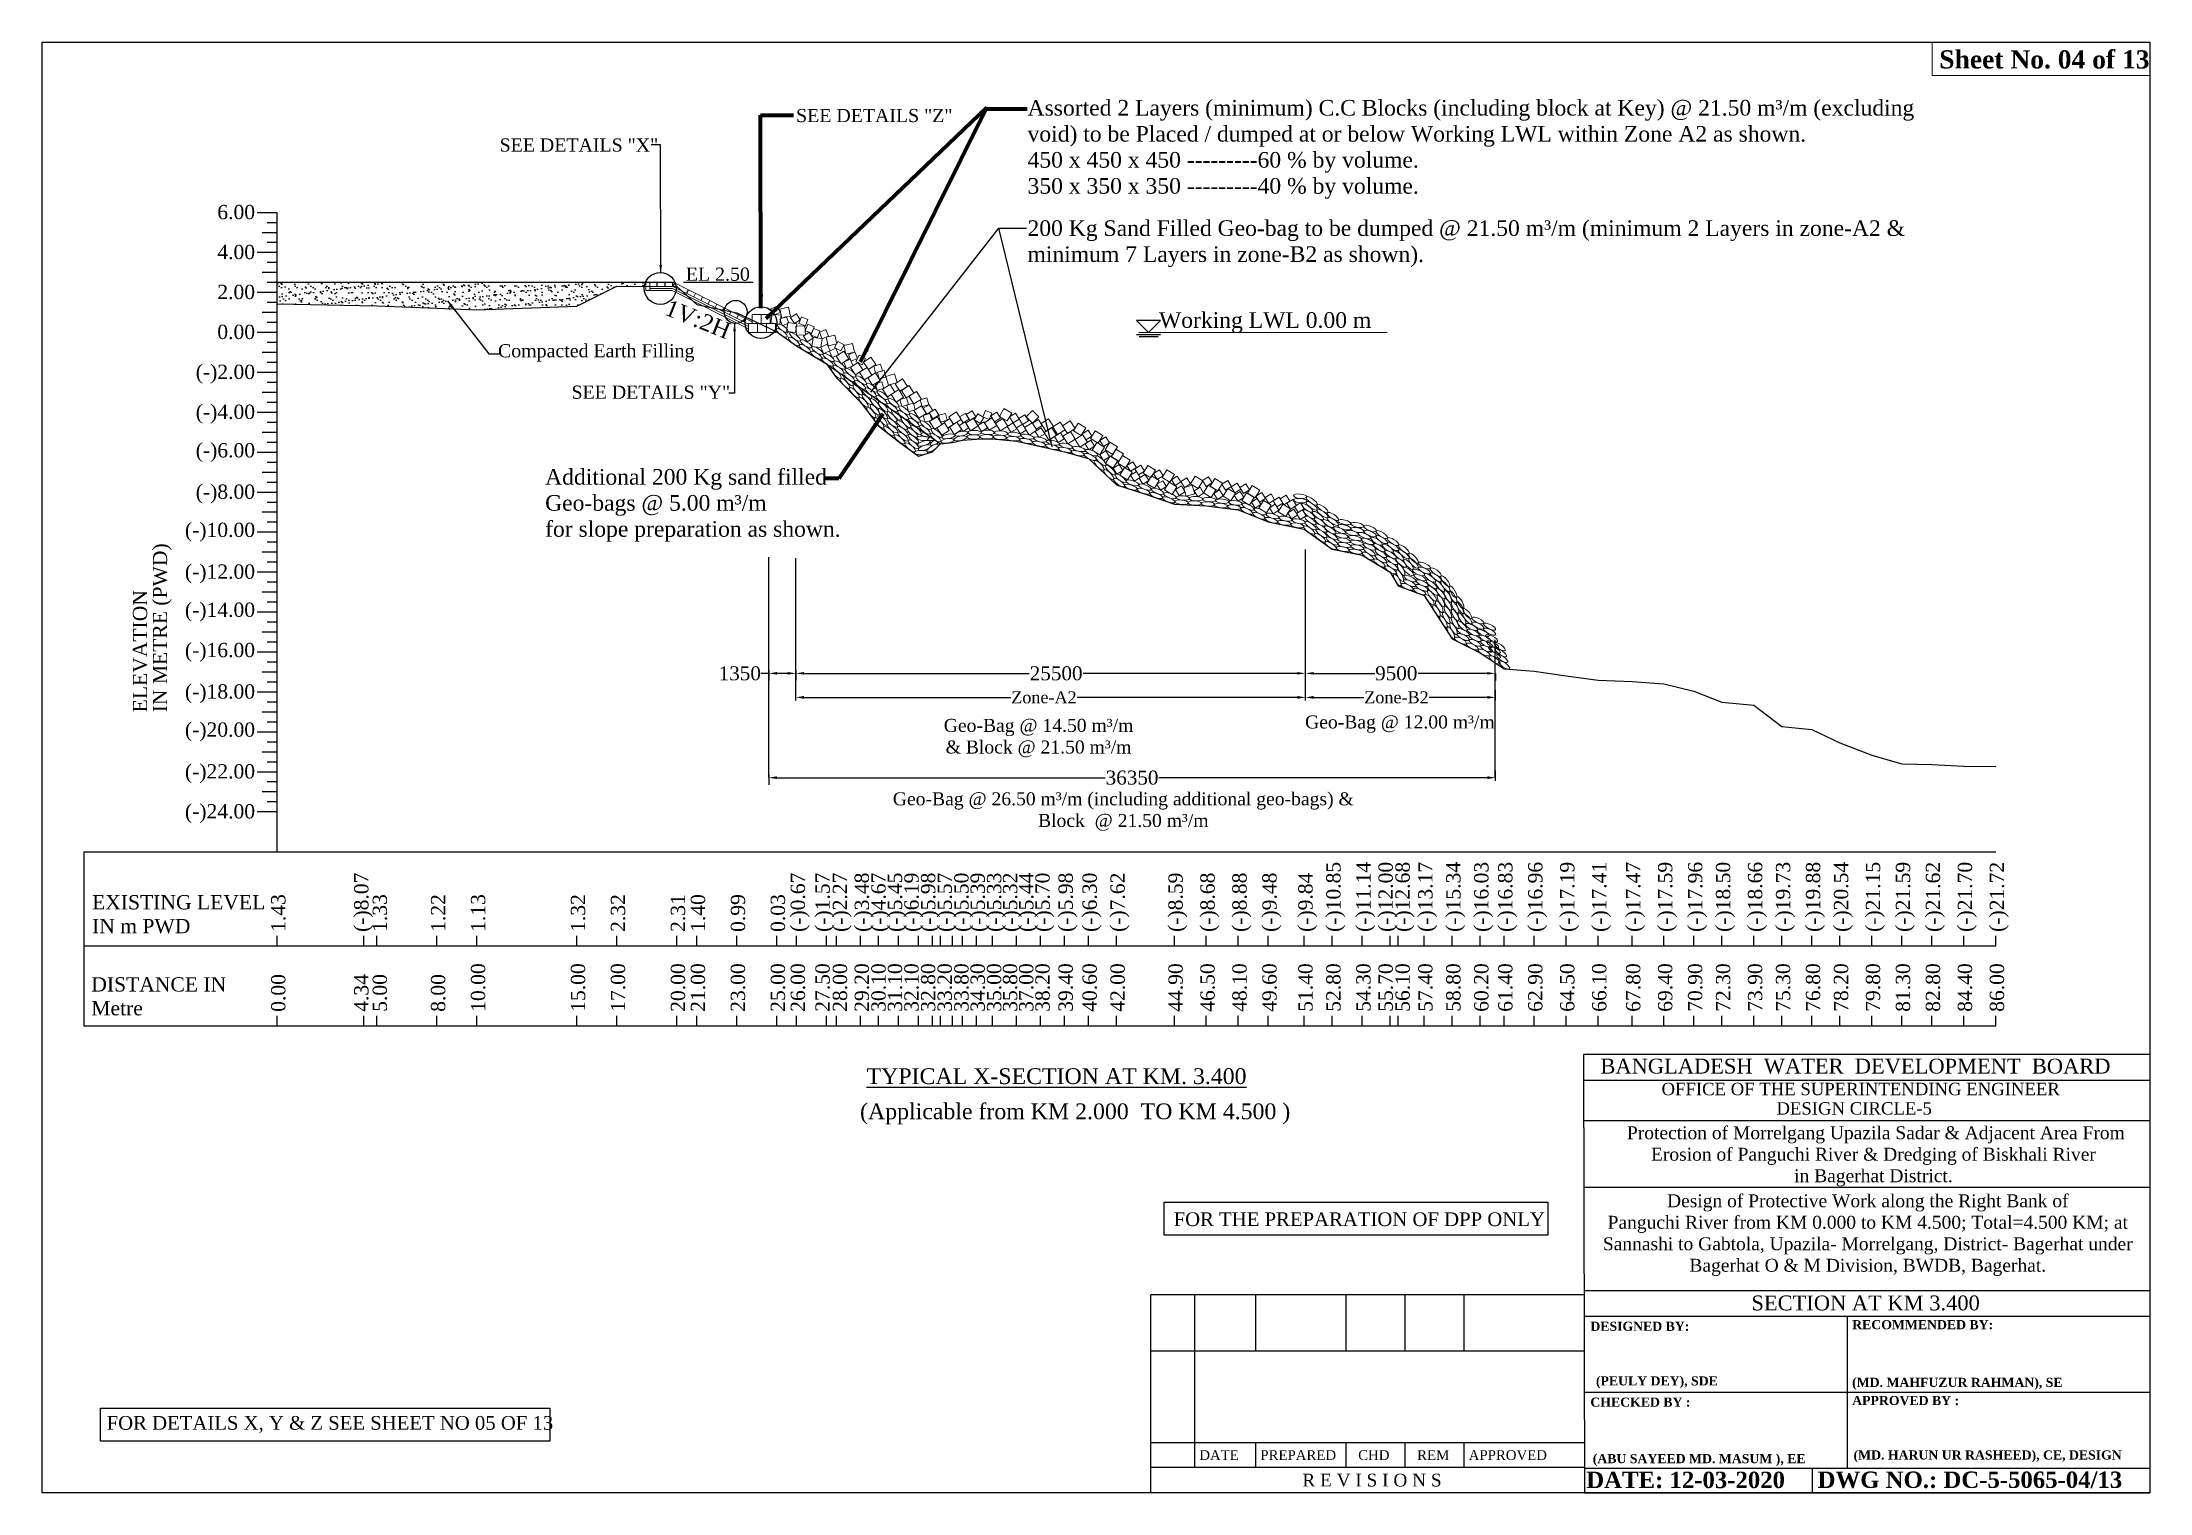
# Model space of a CAD drawing. Header units: metres. Extents: x -1354 to 3686, y -9962 to -7697.
# Drawn here: x -25.3 to 80.2, y -8989.1 to -8916.5 of the extents above; entities that cross this region are included whole.
import ezdxf
from ezdxf.enums import TextEntityAlignment as Align

# ---------------------------------------------------------------- set-up
doc = ezdxf.new("R2010")
doc.units = ezdxf.units.M
doc.layers.add('LINE', color=7, linetype='Continuous')
doc.styles.add('Kazi_T_H', font='timesbd.ttf')
doc.styles.get("Standard").update_dxf_attribs({"font": 'times.ttf'})
doc.dimstyles.get("Standard").update_dxf_attribs({"dimtxt": 0.5, "dimasz": 0.4075, "dimexe": 0.364, "dimexo": 0.219, "dimgap": 0.09, "dimtad": 0, "dimdec": 0, "dimlfac": 1000, "dimzin": 0, "dimdsep": 46, "dimtxsty": 'Standard', "dimcen": 0.09, "dimadec": 0, "dimazin": 0, "dimtfac": 1, "dimtdec": 0, "dimtofl": 0, "dimtmove": 0, "dimatfit": 3, "dimfxl": 1, "dimtolj": 1, "dimtzin": 0, "dimarcsym": 0})

msp = doc.modelspace()

# ---------------------------------------------------------------- texts
at = {"color": 0, "lineweight": -2}
for s, p in [('6.00', (-14.644585, -8925.321176)), ('4.00', (-14.644585, -8927.321176)), ('2.00', (-14.644585, -8929.321176)), ('0.00', (-14.644585, -8931.321176)), ('(-)2.00', (-14.644585, -8933.321176)), ('(-)4.00', (-14.644585, -8935.321176)), ('(-)6.00', (-14.644585, -8937.246176)), ('(-)8.00', (-14.644585, -8939.321176)), ('(-)10.00', (-14.644585, -8941.230124)), ('(-)12.00', (-14.644585, -8943.321176)), ('(-)14.00', (-14.644585, -8945.230124)), ('(-)16.00', (-14.644585, -8947.246176)), ('(-)18.00', (-14.644585, -8949.321176)), ('(-)20.00', (-14.644585, -8951.230124)), ('(-)22.00', (-14.644585, -8953.321176)), ('(-)24.00', (-14.644585, -8955.321176))]:
    msp.add_text(s, height=0.715, dxfattribs=at).set_placement(p, align=Align.RIGHT)
for s, p in [('IN METRE (PWD)', (-19.044585, -8950.008689)), ('ELEVATION', (-20.044585, -8950.008689)), ('(-)8.07', (-8.97186, -8961.001483)), ('(-)0.67', (12.872286, -8961.001483)), ('(-)1.57', (14.108769, -8961.001483)), ('(-)2.27', (14.97749, -8961.001483)), ('(-)3.48', (16.072286, -8961.001483)), ('(-)4.67', (16.907457, -8961.001483)), ('(-)5.45', (17.732455, -8961.001483)), ('(-)6.19', (18.557452, -8961.001483)), ('(-)5.98', (19.393551, -8961.001483)), ('(-)5.57', (20.221179, -8961.001483)), ('(-)5.50', (21.056255, -8961.001483)), ('(-)5.39', (21.871346, -8961.001483)), ('(-)5.33', (22.692873, -8961.001483)), ('(-)5.32', (23.492873, -8961.001483)), ('(-)5.44', (24.298994, -8961.001483)), ('(-)5.70', (25.116006, -8961.001483)), ('(-)5.98', (26.272286, -8961.001483)), ('(-)6.30', (27.472286, -8961.001483)), ('(-)7.62', (28.872286, -8961.001483)), ('(-)8.59', (31.772286, -8961.001483)), ('(-)8.68', (33.372286, -8961.001483)), ('(-)8.88', (34.972286, -8961.001483)), ('(-)9.48', (36.472286, -8961.001483)), ('(-)9.84', (38.272286, -8961.001483)), ('(-)10.85', (39.672286, -8961.001483)), ('(-)11.14', (41.172286, -8961.001483)), ('(-)12.00', (42.284286, -8961.001483)), ('(-)12.68', (43.13339, -8961.001483)), ('(-)13.17', (44.272286, -8961.001483)), ('(-)15.34', (45.672286, -8961.001483)), ('(-)16.03', (47.072286, -8961.001483)), ('(-)16.83', (48.272286, -8961.001483)), ('(-)16.96', (49.772286, -8961.001483)), ('(-)17.19', (51.372286, -8961.001483)), ('(-)17.41', (52.972286, -8961.001483)), ('(-)17.47', (54.672286, -8961.001483)), ('(-)17.59', (56.272286, -8961.001483)), ('(-)17.96', (57.772286, -8961.001483)), ('(-)18.50', (59.172286, -8961.001483)), ('(-)18.66', (60.772286, -8961.001483)), ('(-)19.73', (62.172286, -8961.001483)), ('(-)19.88', (63.672286, -8961.001483)), ('(-)20.54', (65.072286, -8961.001483)), ('(-)21.15', (66.672286, -8961.001483)), ('(-)21.59', (68.172286, -8961.001483)), ('(-)21.62', (69.672286, -8961.001483)), ('(-)21.70', (71.272286, -8961.001483)), ('(-)21.72', (72.872286, -8961.001483)), ('1.43', (-13.127714, -8961.001483)), ('1.33', (-8.04641, -8961.001483)), ('1.22', (-5.127714, -8961.001483)), ('1.13', (-3.127714, -8961.001483)), ('1.32', (1.872286, -8961.001483)), ('2.32', (3.872286, -8961.001483)), ('2.31', (6.872286, -8961.001483)), ('1.40', (7.872286, -8961.001483)), ('0.99', (9.872286, -8961.001483)), ('0.03', (11.872286, -8961.001483)), ('0.00', (-13.127714, -8965.001483)), ('4.34', (-8.97186, -8965.001483)), ('5.00', (-8.04641, -8965.001483)), ('8.00', (-5.127714, -8965.001483)), ('10.00', (-3.127714, -8965.001483)), ('15.00', (1.872286, -8965.001483)), ('17.00', (3.872286, -8965.001483)), ('20.00', (6.872286, -8965.001483)), ('21.00', (7.872286, -8965.001483)), ('23.00', (9.872286, -8965.001483)), ('25.00', (11.872286, -8965.001483)), ('26.00', (12.872286, -8965.001483)), ('27.50', (14.108769, -8965.001483)), ('28.00', (14.97749, -8965.001483)), ('29.20', (16.072286, -8965.001483)), ('30.10', (16.907457, -8965.001483)), ('31.10', (17.732455, -8965.001483)), ('32.10', (18.557452, -8965.001483)), ('32.80', (19.393551, -8965.001483)), ('33.20', (20.221179, -8965.001483)), ('33.80', (21.056255, -8965.001483)), ('34.30', (21.871346, -8965.001483)), ('35.00', (22.692873, -8965.001483)), ('35.80', (23.492873, -8965.001483)), ('37.00', (24.298994, -8965.001483)), ('38.20', (25.116006, -8965.001483)), ('39.40', (26.272286, -8965.001483)), ('40.60', (27.472286, -8965.001483)), ('42.00', (28.872286, -8965.001483)), ('44.90', (31.772286, -8965.001483)), ('46.50', (33.372286, -8965.001483)), ('48.10', (34.972286, -8965.001483)), ('49.60', (36.472286, -8965.001483)), ('51.40', (38.272286, -8965.001483)), ('52.80', (39.672286, -8965.001483)), ('54.30', (41.172286, -8965.001483)), ('55.70', (42.284286, -8965.001483)), ('56.10', (43.13339, -8965.001483)), ('57.40', (44.272286, -8965.001483)), ('58.80', (45.672286, -8965.001483)), ('60.20', (47.072286, -8965.001483)), ('61.40', (48.272286, -8965.001483)), ('62.90', (49.772286, -8965.001483)), ('64.50', (51.372286, -8965.001483)), ('66.10', (52.972286, -8965.001483)), ('67.80', (54.672286, -8965.001483)), ('69.40', (56.272286, -8965.001483)), ('70.90', (57.772286, -8965.001483)), ('72.30', (59.172286, -8965.001483)), ('73.90', (60.772286, -8965.001483)), ('75.30', (62.172286, -8965.001483)), ('76.80', (63.672286, -8965.001483)), ('78.20', (65.072286, -8965.001483)), ('79.80', (66.672286, -8965.001483)), ('81.30', (68.172286, -8965.001483)), ('82.80', (69.672286, -8965.001483)), ('84.40', (71.272286, -8965.001483)), ('86.00', (72.872286, -8965.001483))]:
    msp.add_text(s, height=0.715, rotation=90, dxfattribs=at).set_placement(p)
at = {"color": 0, "lineweight": -2, "char_height": 0.715, "attachment_point": 1}
for s, insert, width in [('EXISTING LEVEL IN m PWD', (-22.801293, -8959.158946), 8.82203068), ('DISTANCE IN Metre', (-22.83903, -8963.269865), 6.93160649)]:
    msp.add_mtext(s, dxfattribs=dict(at, insert=insert, width=width))
at = {"char_height": 0.78947585, "attachment_point": 1}
for s, insert in [('{\\LTYPICAL X-SECTION AT KM. 3.400}', (15.955415, -8967.827168)), ('(Applicable from KM 2.000  TO KM 4.500 )', (15.628197, -8969.588017))]:
    msp.add_mtext(s, dxfattribs=dict(at, insert=insert))
at = {"layer": 'LINE', "color": 0, "linetype": 'ByBlock', "lineweight": -3, "ltscale": 0.5}
msp.add_text('1V:2H ', height=0.825, rotation=338.19859051, dxfattribs=at).set_placement((5.787976, -8930.08079))
for s, height, p in [('BANGLADESH  WATER  DEVELOPMENT  BOARD', 0.74358737, (65.436702, -8968.091144)), ('OFFICE OF THE SUPERINTENDING ENGINEER', 0.62019982, (65.69812, -8969.175699)), ('DESIGN CIRCLE-5', 0.62019982, (65.371625, -8970.145718)), ('SECTION AT KM 3.400', 0.74423978, (65.945761, -8979.947319)), ('R E V I S I O N S', 0.63875877, (41.243303, -8988.763823))]:
    msp.add_text(s, height=height, dxfattribs=at).set_placement(p, align=Align.CENTER)
at = {"layer": 'LINE', "color": 0, "linetype": 'ByBlock', "lineweight": -3, "ltscale": 0.5, "style": 'Kazi_T_H'}
for s, height, p in [('DESIGNED BY:', 0.45562846, (52.172054, -8980.971441)), ('RECOMMENDED BY:', 0.45562846, (65.272726, -8980.890035)), ('(PEULY DEY), SDE', 0.45562846, (52.450479, -8983.70556)), ('(MD. MAHFUZUR RAHMAN), SE ', 0.45562846, (65.268642, -8983.777844)), ('CHECKED BY :', 0.45562846, (52.172054, -8984.768344)), ('APPROVED BY :', 0.45562846, (65.272726, -8984.686939)), ('(ABU SAYEED MD. MASUM ), EE', 0.45562846, (52.292348, -8987.59756)), ('DATE: 12-03-2020', 0.82013122, (51.967505, -8988.844234)), ('DWG NO.: DC-5-5065-04/13', 0.82013122, (63.543133, -8988.835957))]:
    msp.add_text(s, height=height, dxfattribs=at).set_placement(p)
at = {"layer": 'LINE', "color": 0, "linetype": 'ByBlock', "lineweight": -3, "ltscale": 0.5}
for s, p in [('DATE', (32.603048, -8987.437521)), ('PREPARED', (35.658499, -8987.437521)), ('CHD', (40.554238, -8987.437521)), ('REM', (43.503781, -8987.437521)), ('APPROVED', (46.08516, -8987.437521))]:
    msp.add_text(s, height=0.4908845, dxfattribs=at).set_placement(p)
at = {"layer": 'LINE', "color": 7, "lineweight": 13, "ltscale": 0.5, "attachment_point": 1}
for s, insert, char_height, width in [('{\\fTimes New Roman|b1|i0|c0|p18;Sheet No. 04 of 13}', (69.629955, -8916.864882), 0.91199133, 11.27422698), ('Assorted 2 Layers (minimum) C.C Blocks (including block at Key) @ 21.50 {\\C0;m³/m} (excluding void) to be Placed / dumped at or below Working LWL within Zone A2 as shown. \\P450 x 450 x 450 ---------60 % by volume.\\P350 x 350 x 350 ---------40 % by volume.', (24.009701, -8919.353252), 0.781767752, 46.31614072), ('Working LWL 0.00 m', (30.585162, -8929.979238), 0.78176775, 30.04400339)]:
    msp.add_mtext(s, dxfattribs=dict(at, insert=insert, char_height=char_height, width=width))
at = {"layer": 'LINE', "color": 0, "linetype": 'ByBlock', "lineweight": -3, "ltscale": 0.5}
for s, insert, char_height, width, attachment_point in [('SEE DETAILS "Z"', (12.426753, -8919.803444), 0.65828823, 9.99557303, 1), ('200 Kg Sand Filled Geo-bag to be dumped @ 21.50 m³/m ({\\C7;minimum} 2 Layers in zone-A2 & {\\C7;minimum} 7 Layers in zone-B2 as shown).', (24.00754, -8925.377413), 0.781767752, 44.3343089, 1), ('Additional 200 Kg sand filled \\PGeo-bags @ 5.00 m³/m\\Pfor slope preparation as shown.', (-0.131174, -8937.829288), 0.78176775, 44.3343089, 1), ('Geo-Bag @ 14.50 m³/m \\P& Block @ 21.50 m³/m', (24.560364, -8950.33655), 0.65, 10.40789923, 2), ('Geo-Bag @ 12.00 m³/m  ', (42.640072, -8950.166621), 0.65, 10.3171108, 2), ('Geo-Bag @ 26.50 m³/m (including additional geo-bags) &\\PBlock  @ 21.50 m³/m ', (28.800556, -8954.01394), 0.65, 26.79233381, 2), ('{\\fTimes New Roman|b1|i0|c0|p18; }Protection of Morrelgang Upazila Sadar & Adjacent Area From \\PErosion of Panguchi River & Dredging of Biskhali River\\Pin Bagerhat District.', (66.336319, -8970.731729), 0.64559644, 41.72385672, 2), ('Design of Protective Work along the Right Bank of \\PPanguchi River from KM 0.000 to KM 4.500; Total=4.500 KM; at Sannashi to Gabtola, Upazila- Morrelgang, District- Bagerhat under Bagerhat O & M Division, BWDB, Bagerhat.', (66.053838, -8974.138086), 0.645596444, 28.21266686, 2)]:
    msp.add_mtext(s, dxfattribs=dict(at, insert=insert, char_height=char_height, width=width, attachment_point=attachment_point))
for s, insert, char_height, attachment_point in [('SEE DETAILS "X"', (-2.407885, -8921.279668), 0.65828823, 1), ('EL 2.50', (10.11391, -8927.743534), 0.6582882, 3), ('Compacted Earth Filling', (7.342925, -8931.578834), 0.65828823, 3), ('SEE DETAILS "Y"', (9.127257, -8933.651916), 0.65828823, 3)]:
    msp.add_mtext(s, dxfattribs=dict(at, insert=insert, char_height=char_height, attachment_point=attachment_point))
at = {"layer": 'LINE', "color": 0, "linetype": 'ByBlock', "lineweight": 30, "ltscale": 0.5, "char_height": 0.68631446, "width": 67.13921254, "attachment_point": 1}
for s, insert in [('\\pi-812,l812,t405.9,812;FOR THE PREPARATION OF DPP ONLY', (31.319372, -8975.041274)), ('FOR DETAILS X, Y & Z SEE SHEET NO 05 OF 13', (-22.071657, -8985.237166))]:
    msp.add_mtext(s, dxfattribs=dict(at, insert=insert))
at = {"layer": 'LINE', "color": 0, "linetype": 'ByBlock', "lineweight": -3, "ltscale": 0.5, "insert": (72.050481, -8986.957943), "char_height": 0.45562846, "width": 13.49210946, "attachment_point": 2, "style": 'Kazi_T_H'}
msp.add_mtext('(MD. HARUN UR RASHEED), CE, DESIGN', dxfattribs=at)

# ---------------------------------------------------------------- blocks, each defined once
blk = doc.blocks.new('*D134')
at = {"color": 0, "lineweight": -2, "ltscale": 0.5}
for p, q in [((11.07, -8948.06), (10.66, -8948.06)), ((11.07, -8947.91), (11.07, -8948.42)), ((12.01, -8948.06), (11.47, -8948.06)), ((12.42, -8947.91), (12.42, -8948.42))]:
    blk.add_line(p, q, dxfattribs=at)
at = {"color": 0, "linetype": 'Continuous', "lineweight": -3, "ltscale": 0.5}
for points in [[(11.47, -8947.99), (11.47, -8948.12), (11.07, -8948.06)], [(12.01, -8947.99), (12.01, -8948.12), (12.42, -8948.06)]]:
    blk.add_solid(points, dxfattribs=at)
at = {"layer": 'Defpoints', "color": 0, "linetype": 'Continuous', "lineweight": -3, "ltscale": 0.5}
for p in [(11.07, -8946.11), (12.42, -8945.98), (12.42, -8948.06)]:
    blk.add_point(p, dxfattribs=at)
at = {"color": 0, "linetype": 'Continuous', "lineweight": -3, "ltscale": 0.5, "insert": (9.61, -8948.06), "char_height": 0.5, "attachment_point": 5}
blk.add_mtext('\\A1;{\\H1.4x;1350}', dxfattribs=at)
blk = doc.blocks.new('*D135')
at = {"color": 0, "lineweight": -2, "ltscale": 0.5}
for p, q in [((12.42, -8949.41), (12.42, -8948.9)), ((12.82, -8949.26), (23.17, -8949.26)), ((37.51, -8949.26), (26.5, -8949.26)), ((37.92, -8949.41), (37.92, -8948.9))]:
    blk.add_line(p, q, dxfattribs=at)
at = {"color": 0, "linetype": 'Continuous', "lineweight": -3, "ltscale": 0.5}
for points in [[(12.82, -8949.19), (12.82, -8949.33), (12.42, -8949.26)], [(37.51, -8949.19), (37.51, -8949.33), (37.92, -8949.26)]]:
    blk.add_solid(points, dxfattribs=at)
at = {"layer": 'Defpoints', "color": 0, "linetype": 'Continuous', "lineweight": -3, "ltscale": 0.5}
for p in [(37.92, -8949.26), (12.42, -8951.54), (37.92, -8951.53)]:
    blk.add_point(p, dxfattribs=at)
at = {"color": 0, "linetype": 'Continuous', "lineweight": -3, "ltscale": 0.5, "insert": (24.83, -8949.26), "char_height": 0.5, "attachment_point": 5}
blk.add_mtext('\\A1;{\\H1.2x;Zone-A2}', dxfattribs=at)
blk = doc.blocks.new('*D136')
at = {"color": 0, "lineweight": -2, "ltscale": 0.5}
for p, q in [((47.42, -8953.43), (47.42, -8952.92)), ((11.07, -8953.13), (11.07, -8953.64)), ((11.47, -8953.28), (27.9, -8953.28)), ((47.01, -8953.28), (30.58, -8953.28))]:
    blk.add_line(p, q, dxfattribs=at)
at = {"color": 0, "linetype": 'Continuous', "lineweight": -3, "ltscale": 0.5}
for points in [[(11.47, -8953.21), (11.47, -8953.35), (11.07, -8953.28)], [(47.01, -8953.21), (47.01, -8953.35), (47.42, -8953.28)]]:
    blk.add_solid(points, dxfattribs=at)
at = {"layer": 'Defpoints', "color": 0, "linetype": 'Continuous', "lineweight": -3, "ltscale": 0.5}
for p in [(11.07, -8952.62), (47.42, -8953.28), (47.42, -8957.79)]:
    blk.add_point(p, dxfattribs=at)
at = {"color": 0, "linetype": 'Continuous', "lineweight": -3, "ltscale": 0.5, "insert": (29.24, -8953.28), "char_height": 0.5, "attachment_point": 5}
blk.add_mtext('\\A1;{\\H1.4x;36350}', dxfattribs=at)
blk = doc.blocks.new('*D137')
at = {"color": 0, "lineweight": -2, "ltscale": 0.5}
for p, q in [((37.92, -8949.41), (37.92, -8948.9)), ((38.32, -8949.26), (40.83, -8949.26)), ((47.01, -8949.26), (44.11, -8949.26)), ((47.42, -8949.41), (47.42, -8948.9))]:
    blk.add_line(p, q, dxfattribs=at)
at = {"color": 0, "linetype": 'Continuous', "lineweight": -3, "ltscale": 0.5}
for points in [[(38.32, -8949.19), (38.32, -8949.33), (37.92, -8949.26)], [(47.01, -8949.19), (47.01, -8949.33), (47.42, -8949.26)]]:
    blk.add_solid(points, dxfattribs=at)
at = {"layer": 'Defpoints', "color": 0, "linetype": 'Continuous', "lineweight": -3, "ltscale": 0.5}
for p in [(47.42, -8949.26), (47.42, -8950.78), (37.92, -8951.04)]:
    blk.add_point(p, dxfattribs=at)
at = {"color": 0, "linetype": 'Continuous', "lineweight": -3, "ltscale": 0.5, "insert": (42.47, -8949.26), "char_height": 0.5, "attachment_point": 5}
blk.add_mtext('\\A1;{\\H1.2x;Zone-B2}', dxfattribs=at)
blk = doc.blocks.new('*D138')
at = {"color": 0, "lineweight": -2, "ltscale": 0.5}
for p, q in [((37.92, -8948.06), (37.92, -8947.69)), ((38.32, -8948.06), (41.38, -8948.06)), ((47.01, -8948.06), (43.55, -8948.06)), ((47.42, -8948.06), (47.42, -8948.42))]:
    blk.add_line(p, q, dxfattribs=at)
at = {"color": 0, "linetype": 'Continuous', "lineweight": -3, "ltscale": 0.5}
for points in [[(38.32, -8947.99), (38.32, -8948.12), (37.92, -8948.06)], [(47.01, -8947.99), (47.01, -8948.12), (47.42, -8948.06)]]:
    blk.add_solid(points, dxfattribs=at)
at = {"layer": 'Defpoints', "color": 0, "linetype": 'Continuous', "lineweight": -3, "ltscale": 0.5}
for p in [(37.92, -8948.06), (47.42, -8948.01), (47.42, -8948.06)]:
    blk.add_point(p, dxfattribs=at)
at = {"color": 0, "linetype": 'Continuous', "lineweight": -3, "ltscale": 0.5, "insert": (42.46, -8948.06), "char_height": 0.5, "attachment_point": 5}
blk.add_mtext('\\A1;{\\H1.4x;9500}', dxfattribs=at)
blk = doc.blocks.new('*D139')
at = {"color": 0, "lineweight": -2, "ltscale": 0.5}
for p, q in [((12.42, -8948.06), (12.42, -8947.69)), ((37.92, -8948.06), (37.92, -8947.69)), ((12.82, -8948.06), (24.09, -8948.06)), ((37.51, -8948.06), (26.79, -8948.06))]:
    blk.add_line(p, q, dxfattribs=at)
at = {"color": 0, "linetype": 'Continuous', "lineweight": -3, "ltscale": 0.5}
for points in [[(12.82, -8947.99), (12.82, -8948.12), (12.42, -8948.06)], [(37.51, -8947.99), (37.51, -8948.12), (37.92, -8948.06)]]:
    blk.add_solid(points, dxfattribs=at)
at = {"layer": 'Defpoints', "color": 0, "linetype": 'Continuous', "lineweight": -3, "ltscale": 0.5}
for p in [(12.42, -8948.06), (37.92, -8948.06), (37.92, -8948.06)]:
    blk.add_point(p, dxfattribs=at)
at = {"color": 0, "linetype": 'Continuous', "lineweight": -3, "ltscale": 0.5, "insert": (25.44, -8948.06), "char_height": 0.5, "attachment_point": 5}
blk.add_mtext('\\A1;{\\H1.4x;25500}', dxfattribs=at)

# ---------------------------------------------------------------- dimensions: what is measured, and where the dimension line sits
at = {"color": 0, "linetype": 'Continuous', "lineweight": -3, "ltscale": 0.5}
for base, p1, p2, text, picture, middle in [((12.415301, -8948.056466), (11.065301, -8946.110339), (12.415301, -8945.976924), '{\\H1.4x;<>}', '*D134', (9.613187, -8948.056466)), ((37.915301, -8948.056466), (12.415301, -8948.056466), (37.915301, -8948.056466), '{\\H1.4x;<>}', '*D139', (25.439215, -8948.056466)), ((47.415301, -8948.056466), (37.915301, -8948.056466), (47.415301, -8948.014367), '{\\H1.4x;<>}', '*D138', (42.460569, -8948.056466)), ((37.915301, -8949.260545), (12.415301, -8951.538815), (37.915301, -8951.525251), '{\\H1.2x;Zone-A2}', '*D135', (24.830298, -8949.260545)), ((47.415301, -8949.260545), (37.915301, -8951.03646), (47.415301, -8950.777761), '{\\H1.2x;Zone-B2}', '*D137', (42.473044, -8949.260545))]:
    dim = msp.add_linear_dim(base=base, p1=p1, p2=p2, text=text, dimstyle='Standard', override={"dimfxl": 0.15, "dimfxlon": 1}, dxfattribs=at)
    dim.commit()
    dim.dimension.update_dxf_attribs({"geometry": picture, "text_midpoint": middle, "dimtype": 160})
dim = msp.add_linear_dim(base=(47.415301, -8953.280584), p1=(11.065301, -8952.623872), p2=(47.415301, -8957.787098), text='{\\H1.4x;<>}', dimstyle='Standard', override={"dimfxl": 0.15, "dimfxlon": 1}, dxfattribs=at)
dim.commit()
dim.dimension.update_dxf_attribs({"geometry": '*D136', "text_midpoint": (29.240301, -8953.280584)})

# ---------------------------------------------------------------- hatches: boundary and pattern name
at = {"linetype": 'Continuous', "lineweight": -3, "ltscale": 0.5}
h = msp.add_hatch(dxfattribs=at)
h.set_pattern_fill('AR-SAND', color=0, scale=0.01, style=0)
h.set_pattern_definition([(37.5, (-397.82782, -6707.65604), (-0.01600031, 0.48941324), [0, -0.38608, 0, -0.4318, 0, -0.41275]), (7.5, (-397.8278, -6707.65604), (0.44952328, 0.7168251), [0, -0.20828, 0, -0.34798, 0, -0.13335]), (327.5, (-398.14024, -6707.65604), (0.79099237, 0.001437185), [0, -0.127, 0, -0.4572, 0, -0.5969]), (317.5, (-398.14024, -6707.65604), (0.76355645, 0.22292932), [0, -0.0635, 0, -0.29972, 0, -0.3429])])
h.paths.add_polyline_path([(-13.544585, -8928.496176), (-13.544585, -8929.566176), (-8.544585, -8929.666176), (-5.544585, -8929.776176), (-3.544585, -8929.866176), (1.455415, -8929.676176), (3.455415, -8928.676176), (4.915048, -8928.681042), (4.915048, -8928.496176)])

# ---------------------------------------------------------------- linework, layer by layer
at = {"color": 0, "lineweight": -2}
for p, q in [((-13.544585, -8924.996176), (-14.544585, -8924.996176)), ((-13.544585, -8925.496176), (-14.044585, -8925.496176)), ((-13.544585, -8956.996176), (-13.544585, -8924.996176)), ((-13.544585, -8925.996176), (-14.294585, -8925.996176)), ((-13.544585, -8926.496176), (-14.044585, -8926.496176)), ((-13.544585, -8926.996176), (-14.544585, -8926.996176)), ((-13.544585, -8927.496176), (-14.044585, -8927.496176)), ((-13.544585, -8927.996176), (-14.294585, -8927.996176)), ((-13.544585, -8928.496176), (-14.044585, -8928.496176)), ((-13.544585, -8928.996176), (-14.544585, -8928.996176)), ((-13.544585, -8929.496176), (-14.044585, -8929.496176)), ((-13.544585, -8929.996176), (-14.294585, -8929.996176)), ((-13.544585, -8930.496176), (-14.044585, -8930.496176)), ((-13.544585, -8930.996176), (-14.544585, -8930.996176)), ((-13.544585, -8931.996176), (-14.294585, -8931.996176)), ((-13.544585, -8931.496176), (-14.044585, -8931.496176)), ((-13.544585, -8932.996176), (-14.544585, -8932.996176)), ((-13.544585, -8932.496176), (-14.044585, -8932.496176)), ((-13.544585, -8933.996176), (-14.294585, -8933.996176)), ((-13.544585, -8933.496176), (-14.044585, -8933.496176)), ((-13.544585, -8934.996176), (-14.544585, -8934.996176)), ((-13.544585, -8934.496176), (-14.044585, -8934.496176)), ((-13.544585, -8935.996176), (-14.294585, -8935.996176)), ((-13.544585, -8935.496176), (-14.044585, -8935.496176)), ((-13.544585, -8936.996176), (-14.544585, -8936.996176)), ((-13.544585, -8936.496176), (-14.044585, -8936.496176)), ((-13.544585, -8937.996176), (-14.294585, -8937.996176)), ((-13.544585, -8937.496176), (-14.044585, -8937.496176)), ((-13.544585, -8938.996176), (-14.544585, -8938.996176)), ((-13.544585, -8938.496176), (-14.044585, -8938.496176)), ((-13.544585, -8939.996176), (-14.294585, -8939.996176)), ((-13.544585, -8939.496176), (-14.044585, -8939.496176)), ((-13.544585, -8940.996176), (-14.544585, -8940.996176)), ((-13.544585, -8940.496176), (-14.044585, -8940.496176)), ((-13.544585, -8941.996176), (-14.294585, -8941.996176)), ((-13.544585, -8941.496176), (-14.044585, -8941.496176)), ((-13.544585, -8942.496176), (-14.044585, -8942.496176)), ((-13.544585, -8942.996176), (-14.544585, -8942.996176)), ((-13.544585, -8943.496176), (-14.044585, -8943.496176)), ((-13.544585, -8943.996176), (-14.294585, -8943.996176)), ((-13.544585, -8944.496176), (-14.044585, -8944.496176)), ((-13.544585, -8944.996176), (-14.544585, -8944.996176)), ((-13.544585, -8945.496176), (-14.044585, -8945.496176)), ((-13.544585, -8945.996176), (-14.294585, -8945.996176)), ((-13.544585, -8946.496176), (-14.044585, -8946.496176)), ((-13.544585, -8946.996176), (-14.544585, -8946.996176)), ((-13.544585, -8947.496176), (-14.044585, -8947.496176)), ((-13.544585, -8947.996176), (-14.294585, -8947.996176)), ((-13.544585, -8948.496176), (-14.044585, -8948.496176)), ((-13.544585, -8948.996176), (-14.544585, -8948.996176)), ((-13.544585, -8949.496176), (-14.044585, -8949.496176)), ((-13.544585, -8949.996176), (-14.294585, -8949.996176)), ((-13.544585, -8950.496176), (-14.044585, -8950.496176)), ((-13.544585, -8950.996176), (-14.544585, -8950.996176)), ((-13.544585, -8951.996176), (-14.294585, -8951.996176)), ((-13.544585, -8951.496176), (-14.044585, -8951.496176)), ((-13.544585, -8952.996176), (-14.544585, -8952.996176)), ((-13.544585, -8952.496176), (-14.044585, -8952.496176)), ((-13.544585, -8953.996176), (-14.294585, -8953.996176)), ((-13.544585, -8953.496176), (-14.044585, -8953.496176)), ((-13.544585, -8954.996176), (-14.544585, -8954.996176)), ((-13.544585, -8954.496176), (-14.044585, -8954.496176)), ((-23.216396, -8956.996176), (72.455415, -8956.996176)), ((-23.216396, -8961.701483), (72.455415, -8961.701483)), ((-23.216396, -8965.701483), (72.455415, -8965.701483))]:
    msp.add_line(p, q, dxfattribs=at)
at = {"color": 0, "linetype": 'Continuous', "lineweight": -3, "ltscale": 0.5}
for p, q in [((4.915048, -8928.496176), (-13.544585, -8928.496176)), ((6.315048, -8928.496176), (4.915048, -8928.496176)), ((5.467835, -8928.696176), (5.467835, -8928.496176)), ((5.867835, -8928.696176), (5.867835, -8928.496176)), ((6.267835, -8928.696176), (6.267835, -8928.496176)), ((10.280502, -8928.496176), (6.792428, -8928.496176)), ((13.955415, -8932.566176), (19.655415, -8936.566176)), ((11.065301, -8953.280584), (11.065301, -8942.234106)), ((12.415301, -8949.153545), (12.415301, -8942.28546)), ((37.915301, -8949.260545), (37.915301, -8941.849246)), ((47.415301, -8953.280584), (47.415301, -8946.37952)), ((51.873392, -8989.083202), (80.167943, -8989.083202))]:
    msp.add_line(p, q, dxfattribs=at)
at = {"linetype": 'ByBlock', "lineweight": 18, "ltscale": 0.5}
for p, q in [((4.915048, -8928.496176), (4.915048, -8928.896176)), ((5.115048, -8928.496176), (5.115048, -8928.896176)), ((6.267835, -8928.696176), (6.357277, -8928.517291)), ((6.944791, -8929.034654), (7.034233, -8928.855769)), ((6.958286, -8929.045769), (7.047729, -8928.866883)), ((7.302562, -8929.21354), (7.392004, -8929.034654)), ((7.660333, -8929.392425), (7.749775, -8929.21354)), ((8.018103, -8929.57131), (8.107546, -8929.392425)), ((8.375874, -8929.750196), (8.465317, -8929.57131)), ((8.375874, -8929.750196), (8.465317, -8929.57131)), ((8.733645, -8929.929081), (8.823088, -8929.750196)), ((9.091416, -8930.107967), (9.180859, -8929.929081)), ((9.091416, -8930.107967), (9.180859, -8929.929081)), ((9.449187, -8930.286852), (9.53863, -8930.107967)), ((9.449187, -8930.286852), (9.53863, -8930.107967)), ((9.449187, -8930.286852), (9.53863, -8930.107967)), ((9.806958, -8930.465738), (9.896401, -8930.286852))]:
    msp.add_line(p, q, dxfattribs=at)
at = {"linetype": 'ByBlock', "lineweight": 13, "ltscale": 0.5}
for p, q in [((6.267835, -8928.696176), (5.115048, -8928.696176)), ((6.244228, -8928.796176), (5.115048, -8928.796176)), ((10.045339, -8930.696732), (6.244228, -8928.796176)), ((10.045339, -8930.584928), (6.267835, -8928.696176)), ((10.22854, -8930.452922), (6.315048, -8928.496176)), ((6.220621, -8928.896176), (4.915048, -8928.896176)), ((10.045339, -8930.808535), (6.220621, -8928.896176))]:
    msp.add_line(p, q, dxfattribs=at)
for p, q in [((-13.544585, -8930.996176), (-14.544585, -8930.996176)), ((-23.216396, -8956.996176), (-23.216396, -8965.701483)), ((-13.544585, -8961.701483), (-13.544585, -8961.201483)), ((-9.204585, -8961.701483), (-9.204585, -8961.201483)), ((-8.544585, -8961.701483), (-8.544585, -8961.201483)), ((-5.544585, -8961.701483), (-5.544585, -8961.201483)), ((-3.544585, -8961.701483), (-3.544585, -8961.201483)), ((1.455415, -8961.701483), (1.455415, -8961.201483)), ((3.455415, -8961.701483), (3.455415, -8961.201483)), ((6.455415, -8961.701483), (6.455415, -8961.201483)), ((7.455415, -8961.701483), (7.455415, -8961.201483)), ((9.455415, -8961.701483), (9.455415, -8961.201483)), ((11.455415, -8961.701483), (11.455415, -8961.201483)), ((12.455415, -8961.701483), (12.455415, -8961.201483)), ((13.955415, -8961.701483), (13.955415, -8961.201483)), ((14.455415, -8961.701483), (14.455415, -8961.201483)), ((15.655415, -8961.701483), (15.655415, -8961.201483)), ((16.555415, -8961.701483), (16.555415, -8961.201483)), ((17.555415, -8961.701483), (17.555415, -8961.201483)), ((18.555415, -8961.701483), (18.555415, -8961.201483)), ((19.255415, -8961.701483), (19.255415, -8961.201483)), ((19.655415, -8961.701483), (19.655415, -8961.201483)), ((20.255415, -8961.701483), (20.255415, -8961.201483)), ((20.755415, -8961.701483), (20.755415, -8961.201483)), ((21.455415, -8961.701483), (21.455415, -8961.201483)), ((22.255415, -8961.701483), (22.255415, -8961.201483)), ((23.455415, -8961.701483), (23.455415, -8961.201483)), ((24.655415, -8961.701483), (24.655415, -8961.201483)), ((25.855415, -8961.701483), (25.855415, -8961.201483)), ((27.055415, -8961.701483), (27.055415, -8961.201483)), ((28.455415, -8961.701483), (28.455415, -8961.201483)), ((31.355415, -8961.701483), (31.355415, -8961.201483)), ((32.955415, -8961.701483), (32.955415, -8961.201483)), ((34.555415, -8961.701483), (34.555415, -8961.201483)), ((36.055415, -8961.701483), (36.055415, -8961.201483)), ((37.855415, -8961.701483), (37.855415, -8961.201483)), ((39.255415, -8961.701483), (39.255415, -8961.201483)), ((40.755415, -8961.701483), (40.755415, -8961.201483)), ((42.155415, -8961.701483), (42.155415, -8961.201483)), ((42.555415, -8961.701483), (42.555415, -8961.201483)), ((43.855415, -8961.701483), (43.855415, -8961.201483)), ((45.255415, -8961.701483), (45.255415, -8961.201483)), ((46.655415, -8961.701483), (46.655415, -8961.201483)), ((47.855415, -8961.701483), (47.855415, -8961.201483)), ((49.355415, -8961.701483), (49.355415, -8961.201483)), ((50.955415, -8961.701483), (50.955415, -8961.201483)), ((52.555415, -8961.701483), (52.555415, -8961.201483)), ((54.255415, -8961.701483), (54.255415, -8961.201483)), ((55.855415, -8961.701483), (55.855415, -8961.201483)), ((57.355415, -8961.701483), (57.355415, -8961.201483)), ((58.755415, -8961.701483), (58.755415, -8961.201483)), ((60.355415, -8961.701483), (60.355415, -8961.201483)), ((61.755415, -8961.701483), (61.755415, -8961.201483)), ((63.255415, -8961.701483), (63.255415, -8961.201483)), ((64.655415, -8961.701483), (64.655415, -8961.201483)), ((66.255415, -8961.701483), (66.255415, -8961.201483)), ((67.755415, -8961.701483), (67.755415, -8961.201483)), ((69.255415, -8961.701483), (69.255415, -8961.201483)), ((70.855415, -8961.701483), (70.855415, -8961.201483)), ((72.455415, -8961.701483), (72.455415, -8961.201483)), ((-13.544585, -8965.701483), (-13.544585, -8965.201483)), ((-9.204585, -8965.701483), (-9.204585, -8965.201483)), ((-8.544585, -8965.701483), (-8.544585, -8965.201483)), ((-5.544585, -8965.701483), (-5.544585, -8965.201483)), ((-3.544585, -8965.701483), (-3.544585, -8965.201483)), ((1.455415, -8965.701483), (1.455415, -8965.201483)), ((3.455415, -8965.701483), (3.455415, -8965.201483)), ((6.455415, -8965.701483), (6.455415, -8965.201483)), ((7.455415, -8965.701483), (7.455415, -8965.201483)), ((9.455415, -8965.701483), (9.455415, -8965.201483)), ((11.455415, -8965.701483), (11.455415, -8965.201483)), ((12.455415, -8965.701483), (12.455415, -8965.201483)), ((13.955415, -8965.701483), (13.955415, -8965.201483)), ((14.455415, -8965.701483), (14.455415, -8965.201483)), ((15.655415, -8965.701483), (15.655415, -8965.201483)), ((16.555415, -8965.701483), (16.555415, -8965.201483)), ((17.555415, -8965.701483), (17.555415, -8965.201483)), ((18.555415, -8965.701483), (18.555415, -8965.201483)), ((19.255415, -8965.701483), (19.255415, -8965.201483)), ((19.655415, -8965.701483), (19.655415, -8965.201483)), ((20.255415, -8965.701483), (20.255415, -8965.201483)), ((20.755415, -8965.701483), (20.755415, -8965.201483)), ((21.455415, -8965.701483), (21.455415, -8965.201483)), ((22.255415, -8965.701483), (22.255415, -8965.201483)), ((23.455415, -8965.701483), (23.455415, -8965.201483)), ((24.655415, -8965.701483), (24.655415, -8965.201483)), ((25.855415, -8965.701483), (25.855415, -8965.201483)), ((27.055415, -8965.701483), (27.055415, -8965.201483)), ((28.455415, -8965.701483), (28.455415, -8965.201483)), ((31.355415, -8965.701483), (31.355415, -8965.201483)), ((32.955415, -8965.701483), (32.955415, -8965.201483)), ((34.555415, -8965.701483), (34.555415, -8965.201483)), ((36.055415, -8965.701483), (36.055415, -8965.201483)), ((37.855415, -8965.701483), (37.855415, -8965.201483)), ((39.255415, -8965.701483), (39.255415, -8965.201483)), ((40.755415, -8965.701483), (40.755415, -8965.201483)), ((42.155415, -8965.701483), (42.155415, -8965.201483)), ((42.555415, -8965.701483), (42.555415, -8965.201483)), ((43.855415, -8965.701483), (43.855415, -8965.201483)), ((45.255415, -8965.701483), (45.255415, -8965.201483)), ((46.655415, -8965.701483), (46.655415, -8965.201483)), ((47.855415, -8965.701483), (47.855415, -8965.201483)), ((49.355415, -8965.701483), (49.355415, -8965.201483)), ((50.955415, -8965.701483), (50.955415, -8965.201483)), ((52.555415, -8965.701483), (52.555415, -8965.201483)), ((54.255415, -8965.701483), (54.255415, -8965.201483)), ((55.855415, -8965.701483), (55.855415, -8965.201483)), ((57.355415, -8965.701483), (57.355415, -8965.201483)), ((58.755415, -8965.701483), (58.755415, -8965.201483)), ((60.355415, -8965.701483), (60.355415, -8965.201483)), ((61.755415, -8965.701483), (61.755415, -8965.201483)), ((63.255415, -8965.701483), (63.255415, -8965.201483)), ((64.655415, -8965.701483), (64.655415, -8965.201483)), ((66.255415, -8965.701483), (66.255415, -8965.201483)), ((67.755415, -8965.701483), (67.755415, -8965.201483)), ((69.255415, -8965.701483), (69.255415, -8965.201483)), ((70.855415, -8965.701483), (70.855415, -8965.201483)), ((72.455415, -8965.701483), (72.455415, -8965.201483))]:
    msp.add_line(p, q)
at = {"color": 6}
msp.add_lwpolyline([(-13.544585, -8929.566176), (-8.544585, -8929.666176), (-5.544585, -8929.776176), (-3.544585, -8929.866176), (1.455415, -8929.676176), (3.455415, -8928.676176), (6.455415, -8928.686176), (7.455415, -8929.596176), (9.455415, -8930.006176), (11.455415, -8930.966176), (12.455415, -8931.666176), (13.955415, -8932.566176), (14.455415, -8933.266176), (15.655415, -8934.476176), (16.555415, -8935.666176), (17.555415, -8936.446176), (18.555415, -8937.186176), (19.255415, -8936.976176), (19.655415, -8936.566176), (20.255415, -8936.496176), (20.755415, -8936.386176), (21.455415, -8936.326176), (22.255415, -8936.316176), (23.455415, -8936.436176), (24.655415, -8936.696176), (25.855415, -8936.976176), (27.055415, -8937.296176), (28.455415, -8938.616176), (29.855415, -8939.066176), (31.355415, -8939.586176), (32.955415, -8939.676176), (34.555415, -8939.876176), (36.055415, -8940.476176), (37.855415, -8940.836176), (39.255415, -8941.846176), (40.755415, -8942.136176), (42.155415, -8942.996176), (42.555415, -8943.676176), (43.855415, -8944.166176), (45.255415, -8946.336176), (46.655415, -8947.026176), (47.855415, -8947.826176), (49.355415, -8947.956176), (50.955415, -8948.186176), (52.555415, -8948.406176), (54.255415, -8948.466176), (55.855415, -8948.586176), (57.355415, -8948.956176), (58.755415, -8949.496176), (60.355415, -8949.656176), (61.755415, -8950.726176), (63.255415, -8950.876176), (64.655415, -8951.536176), (66.255415, -8952.146176), (67.755415, -8952.586176), (69.255415, -8952.616176), (70.855415, -8952.696176), (72.455415, -8952.716176)], dxfattribs=at)
at = {"linetype": 'ByBlock', "lineweight": 18, "ltscale": 0.5}
for points in [[(10.045339, -8930.996176), (10.495339, -8930.996176), (10.495339, -8930.546176), (10.045339, -8930.546176)], [(10.22854, -8930.546176), (10.67854, -8930.546176), (10.67854, -8930.096176), (10.22854, -8930.096176)], [(10.495339, -8930.996176), (10.945339, -8930.996176), (10.945339, -8930.546176), (10.495339, -8930.546176)], [(10.67854, -8930.546176), (11.12854, -8930.546176), (11.12854, -8930.096176), (10.67854, -8930.096176)], [(10.945339, -8930.996176), (11.395339, -8930.996176), (11.395339, -8930.546176), (10.945339, -8930.546176)]]:
    msp.add_lwpolyline(points, close=True, dxfattribs=at)
at = {"color": 0, "lineweight": -2}
msp.add_lwpolyline([(-18.544585, -8950.038689, 0, 0, 0), (-18.544585, -8942.292022, 0.276667, 0, 0), (-18.544585, -8941.738689, 0, 0, 0)], format="xyseb", dxfattribs=at)
at = {"color": 0, "linetype": 'Continuous', "lineweight": -3, "ltscale": 0.5}
for points in [[(30.837786, -8974.532834), (50.035607, -8974.532834), (50.035607, -8976.189405), (30.837786, -8976.189405)], [(-22.372848, -8984.842781), (0.101608, -8984.842781), (0.101608, -8986.49827), (-22.372848, -8986.49827)]]:
    msp.add_lwpolyline(points, close=True, dxfattribs=at)
at = {"color": 0, "linetype": 'ByBlock', "lineweight": 15, "ltscale": 0.5}
for centre, major_axis in [((11.710513, -8931.014537), (0.267413, -0.198028)), ((11.767058, -8930.786462), (0.267413, -0.198028)), ((12.318194, -8931.439492), (0.267413, -0.198028)), ((12.374738, -8931.211417), (0.267413, -0.198028)), ((12.874792, -8931.791366), (0.277974, -0.182909)), ((12.928375, -8931.563353), (0.277974, -0.182909)), ((13.441305, -8932.130153), (0.277974, -0.182909)), ((13.494887, -8931.90214), (0.277974, -0.182909)), ((14.001768, -8932.471846), (0.277974, -0.182909)), ((14.057835, -8932.244221), (0.277974, -0.182909)), ((14.435527, -8933.040981), (0.227338, -0.242986)), ((14.546426, -8932.852831), (0.264125, -0.202393)), ((14.600058, -8932.623289), (0.277974, -0.182909)), ((15.086362, -8933.234485), (0.264125, -0.202393)), ((15.143038, -8933.003139), (0.264125, -0.202393)), ((14.873889, -8933.538657), (0.227338, -0.242986)), ((15.341569, -8934.002681), (0.227338, -0.242986)), ((15.515893, -8933.868796), (0.227338, -0.242986)), ((15.625886, -8933.6099), (0.264125, -0.202393)), ((15.682562, -8933.378553), (0.264125, -0.202393)), ((15.97248, -8934.348067), (0.227338, -0.242986)), ((16.164476, -8933.987188), (0.264125, -0.202393)), ((16.218914, -8933.755898), (0.264125, -0.202393)), ((16.757812, -8934.135129), (0.264125, -0.202393)), ((15.800886, -8934.48117), (0.227338, -0.242986)), ((16.192057, -8934.9974), (0.217941, -0.251449)), ((16.368406, -8934.860509), (0.217941, -0.251449)), ((16.386366, -8934.548382), (0.227338, -0.242986)), ((16.703374, -8934.36642), (0.264125, -0.202393)), ((16.755527, -8935.382663), (0.217941, -0.251449)), ((16.767149, -8935.061335), (0.217941, -0.251449)), ((16.784229, -8934.711919), (0.227338, -0.242986)), ((17.240265, -8934.745426), (0.264125, -0.202393)), ((17.222239, -8935.206617), (0.227338, -0.242986)), ((17.297468, -8934.508464), (0.264125, -0.202393)), ((17.781073, -8935.126152), (0.264125, -0.202393)), ((17.838275, -8934.88919), (0.264125, -0.202393)), ((18.375693, -8935.269771), (0.264125, -0.202393)), ((16.583933, -8935.517811), (0.217941, -0.251449)), ((17.07741, -8935.933087), (0.257294, -0.211008)), ((17.245218, -8935.511405), (0.257294, -0.211008)), ((17.251117, -8935.794601), (0.257294, -0.211008)), ((17.601349, -8936.340484), (0.257294, -0.211008)), ((17.724344, -8935.618194), (0.257294, -0.211008)), ((17.767044, -8935.921689), (0.257294, -0.211008)), ((17.775056, -8936.201998), (0.257294, -0.211008)), ((17.92508, -8935.503977), (0.227338, -0.242986)), ((18.249868, -8936.008269), (0.257294, -0.211008)), ((18.296442, -8936.313628), (0.257294, -0.211008)), ((18.31984, -8935.502876), (0.264125, -0.202393)), ((18.426393, -8935.867197), (0.257294, -0.211008)), ((18.865103, -8935.869189), (0.264125, -0.202393)), ((18.92089, -8935.639517), (0.264125, -0.202393)), ((19.400985, -8936.252265), (0.264125, -0.202393)), ((19.455656, -8936.023754), (0.264125, -0.202393)), ((20.049039, -8936.191138), (0.328913, 0.050407)), ((20.649792, -8936.292891), (0.326624, 0.063575)), ((20.699709, -8936.063328), (0.326624, 0.063575)), ((21.303115, -8936.221983), (0.332668, -0.00753)), ((21.358284, -8936.003498), (0.332668, -0.00753)), ((21.965141, -8936.21372), (0.332668, -0.00753)), ((22.020661, -8935.995235), (0.332668, -0.00753)), ((22.62781, -8936.243334), (0.331391, -0.030083)), ((22.684733, -8936.029553), (0.331391, -0.030083)), ((23.288351, -8936.312245), (0.331391, -0.030083)), ((23.345275, -8936.098464), (0.331391, -0.030083)), ((23.995185, -8936.213964), (0.325629, -0.068486)), ((24.642367, -8936.355963), (0.322928, -0.080264)), ((18.129954, -8936.738197), (0.257294, -0.211008)), ((18.304454, -8936.593005), (0.257294, -0.211008)), ((18.676697, -8937.00383), (0.332736, 0.003387)), ((18.822588, -8936.540152), (0.318357, 0.096819)), ((19.258215, -8936.778104), (0.285434, 0.171032)), ((19.996292, -8936.416603), (0.328913, 0.050407)), ((23.939475, -8936.426437), (0.325629, -0.068486)), ((24.586657, -8936.568436), (0.322928, -0.080264)), ((25.233394, -8936.72125), (0.322928, -0.080264)), ((25.288405, -8936.510109), (0.322928, -0.080264)), ((25.877965, -8936.872602), (0.322928, -0.080264)), ((25.93632, -8936.662152), (0.322928, -0.080264)), ((26.521065, -8937.03932), (0.322928, -0.080264)), ((26.579666, -8936.827457), (0.322928, -0.080264)), ((27.139537, -8937.219201), (0.297783, -0.148493)), ((27.214544, -8937.010538), (0.307728, -0.126604)), ((27.672073, -8937.413882), (0.236989, -0.233583)), ((27.591255, -8937.645459), (0.236989, -0.233583)), ((28.070617, -8938.10251), (0.236989, -0.233583)), ((28.151347, -8937.875052), (0.236989, -0.233583)), ((28.588716, -8938.507177), (0.270048, -0.194419)), ((28.66566, -8938.293822), (0.270048, -0.194419)), ((29.180469, -8938.738771), (0.317327, -0.100143)), ((29.255421, -8938.522694), (0.317327, -0.100143)), ((29.814369, -8938.938878), (0.317327, -0.100143)), ((29.882862, -8938.73253), (0.31193, -0.115864)), ((30.442954, -8939.152864), (0.31193, -0.115864)), ((30.508542, -8938.942516), (0.31193, -0.115864)), ((31.071979, -8939.371571), (0.31193, -0.115864)), ((31.13431, -8939.160141), (0.31193, -0.115864)), ((31.713154, -8939.493118), (0.330376, -0.039704)), ((31.780766, -8939.280997), (0.331635, -0.027263)), ((32.44034, -8939.319157), (0.332259, -0.01814)), ((33.100267, -8939.360625), (0.332259, -0.01814)), ((33.753238, -8939.440374), (0.331331, -0.030739)), ((37.654124, -8939.1898), (0.331458, -0.029329)), ((37.654124, -8939.409214), (0.331458, -0.029329)), ((38.225859, -8939.420177), (0.270976, -0.193123)), ((32.37308, -8939.532722), (0.332259, -0.01814)), ((33.033006, -8939.57419), (0.332259, -0.01814)), ((33.685978, -8939.653939), (0.331331, -0.030739)), ((34.344936, -8939.737356), (0.329801, -0.044226)), ((34.412196, -8939.523791), (0.329801, -0.044226)), ((34.975986, -8939.924007), (0.301229, -0.141371)), ((35.040925, -8939.71473), (0.301229, -0.141371)), ((35.582487, -8940.166776), (0.301229, -0.141371)), ((35.647427, -8939.957498), (0.301229, -0.141371)), ((36.206495, -8940.390114), (0.318509, -0.096318)), ((36.269251, -8940.178289), (0.318509, -0.096318)), ((36.85056, -8940.523084), (0.326772, -0.062808)), ((36.918173, -8940.315894), (0.326772, -0.062808)), ((37.572553, -8940.444839), (0.326772, -0.062808)), ((38.003616, -8939.772604), (0.270976, -0.193123)), ((38.096111, -8940.091131), (0.270976, -0.193123)), ((38.162013, -8940.39395), (0.270976, -0.193123)), ((38.175959, -8940.66105), (0.270976, -0.193123)), ((38.225859, -8939.671182), (0.270976, -0.193123)), ((38.542587, -8940.161332), (0.270976, -0.193123)), ((38.635082, -8940.47986), (0.270976, -0.193123)), ((38.766608, -8939.804327), (0.270976, -0.193123)), ((38.766608, -8940.055333), (0.270976, -0.193123)), ((39.06262, -8940.558874), (0.280084, -0.17966)), ((39.286641, -8940.201869), (0.280084, -0.17966)), ((39.286641, -8940.452875), (0.280084, -0.17966)), ((39.862987, -8940.489764), (0.324771, -0.072448)), ((37.502916, -8940.653623), (0.326772, -0.062808)), ((38.106146, -8940.88078), (0.270976, -0.193123)), ((38.645117, -8941.269508), (0.270976, -0.193123)), ((38.700984, -8940.782679), (0.270976, -0.193123)), ((38.71493, -8941.049778), (0.270976, -0.193123)), ((39.155115, -8940.877402), (0.280084, -0.17966)), ((39.179935, -8941.655712), (0.280084, -0.17966)), ((39.232594, -8941.172046), (0.280084, -0.17966)), ((39.246541, -8941.439145), (0.280084, -0.17966)), ((39.625419, -8940.894702), (0.301804, -0.140139)), ((39.735028, -8941.159906), (0.325264, -0.070202)), ((39.842812, -8941.402121), (0.325264, -0.070202)), ((39.855156, -8941.628902), (0.325264, -0.070202)), ((39.862987, -8940.740769), (0.324771, -0.072448)), ((40.246179, -8941.034497), (0.325264, -0.070202)), ((40.38772, -8941.279899), (0.325264, -0.070202)), ((40.495504, -8941.522114), (0.325264, -0.070202)), ((40.513707, -8940.627675), (0.325264, -0.070202)), ((40.513707, -8940.878681), (0.325264, -0.070202)), ((40.874434, -8941.169104), (0.308149, -0.125574)), ((41.023841, -8941.45284), (0.308149, -0.125574)), ((41.148929, -8940.805748), (0.308149, -0.125574)), ((41.148929, -8941.056754), (0.308149, -0.125574)), ((41.472608, -8941.4409), (0.279617, -0.180386)), ((41.736892, -8941.110777), (0.279617, -0.180386)), ((41.736892, -8941.361783), (0.279617, -0.180386)), ((42.300743, -8941.460982), (0.279617, -0.180386)), ((42.300743, -8941.711988), (0.279617, -0.180386)), ((39.784134, -8941.836019), (0.325264, -0.070202)), ((40.433791, -8941.958288), (0.325264, -0.070202)), ((40.507848, -8941.748896), (0.325264, -0.070202)), ((41.044342, -8942.183873), (0.282558, -0.175744)), ((41.126706, -8941.724607), (0.308149, -0.125574)), ((41.118728, -8941.970954), (0.282558, -0.175744)), ((41.609467, -8941.764299), (0.279617, -0.180386)), ((41.61134, -8942.531945), (0.279617, -0.180386)), ((41.685726, -8942.319027), (0.279617, -0.180386)), ((41.685821, -8942.061391), (0.279617, -0.180386)), ((42.036459, -8941.791104), (0.279617, -0.180386)), ((42.173192, -8942.116528), (0.279617, -0.180386)), ((42.249451, -8942.671256), (0.279617, -0.180386)), ((42.249546, -8942.41362), (0.279617, -0.180386)), ((42.578983, -8942.159327), (0.254274, -0.214639)), ((42.701198, -8942.51374), (0.254274, -0.214639)), ((42.836232, -8941.84569), (0.254274, -0.214639)), ((42.836232, -8942.096696), (0.254274, -0.214639)), ((43.0718, -8942.597598), (0.227929, -0.242432)), ((43.323428, -8942.293775), (0.227929, -0.242432)), ((43.323428, -8942.544781), (0.227929, -0.242432)), ((43.864037, -8942.655858), (0.303533, -0.136354)), ((42.174133, -8942.881257), (0.279617, -0.180386)), ((42.509711, -8943.378851), (0.164494, -0.289252)), ((42.63618, -8943.162055), (0.164494, -0.289252)), ((42.706868, -8942.864568), (0.164494, -0.289252)), ((43.00717, -8943.72938), (0.303533, -0.136354)), ((43.073866, -8942.958818), (0.262442, -0.20457)), ((43.127964, -8943.543954), (0.303533, -0.136354)), ((43.143812, -8943.312688), (0.303533, -0.136354)), ((43.570328, -8943.001824), (0.303533, -0.136354)), ((43.650001, -8943.265803), (0.303533, -0.136354)), ((43.739937, -8943.772138), (0.303533, -0.136354)), ((43.755785, -8943.540872), (0.303533, -0.136354)), ((43.864037, -8942.906864), (0.303533, -0.136354)), ((44.146511, -8943.281235), (0.266082, -0.199812)), ((44.222137, -8943.593721), (0.266082, -0.199812)), ((44.434667, -8942.986908), (0.266082, -0.199812)), ((44.434667, -8943.237913), (0.266082, -0.199812)), ((44.642039, -8943.694412), (0.211838, -0.256611)), ((44.912618, -8943.442229), (0.211838, -0.256611)), ((44.912618, -8943.693234), (0.211838, -0.256611)), ((43.619143, -8943.957564), (0.303533, -0.136354)), ((44.121478, -8944.365745), (0.214495, -0.254395)), ((44.2451, -8944.176561), (0.214495, -0.254395)), ((44.290903, -8943.91276), (0.248916, -0.220829)), ((44.473924, -8944.919064), (0.164079, -0.289488)), ((44.61373, -8944.722451), (0.164079, -0.289488)), ((44.683302, -8944.055504), (0.211838, -0.256611)), ((44.69198, -8944.429685), (0.164079, -0.289488)), ((45.043807, -8944.603907), (0.164079, -0.289488)), ((45.045415, -8944.211002), (0.164079, -0.289488)), ((45.301858, -8943.978365), (0.164079, -0.289488)), ((45.301858, -8944.229371), (0.164079, -0.289488)), ((45.407069, -8944.750121), (0.164079, -0.289488)), ((45.6598, -8944.515673), (0.160261, -0.291618)), ((45.6598, -8944.766679), (0.160261, -0.291618)), ((44.827435, -8945.471343), (0.164079, -0.289488)), ((44.964701, -8945.276199), (0.164079, -0.289488)), ((45.042951, -8944.983432), (0.164079, -0.289488)), ((45.184942, -8946.016221), (0.164079, -0.289488)), ((45.324677, -8945.819516), (0.164079, -0.289488)), ((45.402927, -8945.526749), (0.164079, -0.289488)), ((45.405462, -8945.143025), (0.164079, -0.289488)), ((45.764775, -8945.682711), (0.23438, -0.236201)), ((45.74591, -8945.320111), (0.172763, -0.284391)), ((46.017127, -8945.070632), (0.211169, -0.257162)), ((46.017127, -8945.321638), (0.211169, -0.257162)), ((46.231608, -8945.738923), (0.299352, -0.145304)), ((46.544248, -8945.413825), (0.299352, -0.145304)), ((46.544248, -8945.66483), (0.299352, -0.145304)), ((47.129033, -8945.717639), (0.299352, -0.145304)), ((45.670323, -8946.417978), (0.299352, -0.145304)), ((45.802959, -8946.235053), (0.299352, -0.145304)), ((45.807504, -8945.992557), (0.299352, -0.145304)), ((46.267654, -8946.711489), (0.299352, -0.145304)), ((46.313277, -8946.012791), (0.299352, -0.145304)), ((46.40029, -8946.528563), (0.299352, -0.145304)), ((46.404835, -8946.286067), (0.299352, -0.145304)), ((46.816392, -8946.042737), (0.299352, -0.145304)), ((46.898061, -8946.316606), (0.299352, -0.145304)), ((46.985075, -8946.832378), (0.299352, -0.145304)), ((46.989619, -8946.589882), (0.299352, -0.145304)), ((47.129033, -8945.968645), (0.299352, -0.145304)), ((47.232142, -8946.300267), (0.299352, -0.145304)), ((47.280566, -8946.607382), (0.299352, -0.145304)), ((47.372124, -8946.880658), (0.299352, -0.145304)), ((47.639972, -8946.722277), (0.273967, -0.188857)), ((46.852438, -8947.015303), (0.299352, -0.145304)), ((47.367579, -8947.123154), (0.299352, -0.145304)), ((47.38698, -8947.383833), (0.273967, -0.188857)), ((47.700657, -8947.019874), (0.273967, -0.188857)), ((47.761418, -8947.313068), (0.273967, -0.188857)), ((47.857534, -8947.641627), (0.273967, -0.188857))]:
    msp.add_ellipse(centre, major_axis=major_axis, ratio=0.3297157707, dxfattribs=at)
for centre, major_axis, start_param, end_param in [((15.047861, -8933.401825), (0.227338, -0.242986), 3.2481859113, 7.3097541746), ((15.96931, -8934.044181), (0.227338, -0.242986), 3.2786503208, 7.245759327), ((17.44613, -8935.128006), (0.227338, -0.242986), 2.9770265097, 7.6560242974), ((18.797579, -8936.292788), (0.331481, -0.029078), 0.5681490887, 5.5486852335), ((19.010241, -8936.113422), (0.331481, -0.029078), 2.0888812421, 5.2304738957), ((19.33085, -8936.263527), (0.318357, 0.096819), 2.0515566963, 4.7374659382), ((18.866868, -8936.755459), (0.319931, 0.091483), 6.0135530439, 11.4694122168), ((19.437469, -8936.450034), (0.285434, 0.171032), 1.6174265095, 4.9564295051), ((47.961875, -8947.698212), (0.312509, -0.114293), 5.3324030391, 5.4664454037)]:
    msp.add_ellipse(centre, major_axis=major_axis, ratio=0.3297157707, start_param=start_param, end_param=end_param, dxfattribs=at)
at = {"layer": 'LINE', "color": 0, "linetype": 'ByBlock', "lineweight": -3, "ltscale": 0.5}
for p, q in [((30.067432, -8930.996176), (29.467432, -8930.396176)), ((30.667432, -8930.396176), (29.467432, -8930.396176)), ((30.067432, -8930.996176), (30.667432, -8930.396176)), ((29.467432, -8931.096176), (30.667432, -8931.096176)), ((29.587432, -8931.196176), (30.547432, -8931.196176)), ((51.83556, -8967.140554), (51.873392, -8989.083202)), ((80.167943, -8967.140554), (51.83556, -8967.140554)), ((80.167943, -8968.433863), (51.83779, -8968.433863)), ((80.167943, -8970.464764), (51.873392, -8970.464764)), ((80.167943, -8973.803328), (51.873392, -8973.803328)), ((51.873392, -8979.174167), (30.186488, -8979.174167)), ((30.186488, -8989.083202), (30.186488, -8979.174167)), ((32.357606, -8979.174167), (32.357606, -8987.805684)), ((35.413057, -8979.174167), (35.413057, -8981.99662)), ((39.940632, -8979.174167), (39.940632, -8981.99662)), ((42.890175, -8979.174167), (42.890175, -8981.99662)), ((45.839718, -8979.174167), (45.839718, -8981.99662)), ((80.167943, -8978.971408), (51.873392, -8978.971408)), ((80.167943, -8980.252155), (51.873392, -8980.252155)), ((65.044912, -8987.845963), (65.044912, -8980.252155)), ((51.873392, -8981.99662), (30.186488, -8981.99662)), ((51.873392, -8984.049059), (80.167943, -8984.049059)), ((51.873392, -8986.578473), (30.186488, -8986.578473)), ((35.413057, -8986.578473), (35.413057, -8987.805684)), ((39.940632, -8986.578473), (39.940632, -8987.805684)), ((42.890175, -8986.578473), (42.890175, -8987.805684)), ((45.839718, -8986.578473), (45.839718, -8987.805684)), ((51.873392, -8987.805684), (30.186488, -8987.805684)), ((51.873392, -8987.845963), (80.167943, -8987.845963)), ((63.289412, -8989.083202), (63.289412, -8987.845963))]:
    msp.add_line(p, q, dxfattribs=at)
at = {"layer": 'LINE', "color": 7, "lineweight": 13, "ltscale": 0.5}
msp.add_line((41.99693, -8930.996176), (29.580533, -8930.996176), dxfattribs=at)
at = {"layer": 'LINE', "color": 0, "linetype": 'ByBlock', "lineweight": -3, "ltscale": 0.5}
msp.add_lwpolyline([(-25.299034, -8916.45784), (80.167943, -8916.45784), (80.167943, -8989.083202), (-25.299034, -8989.083202)], close=True, dxfattribs=at)
at = {"layer": 'LINE', "color": 7, "lineweight": 13, "ltscale": 0.5}
msp.add_lwpolyline([(80.167943, -8916.45784), (69.275318, -8916.45784), (69.275318, -8918.134038), (80.167943, -8918.134038)], close=True, dxfattribs=at)
at = {"layer": 'LINE', "color": 0, "linetype": 'ByBlock', "lineweight": 18, "ltscale": 0.5}
for points in [[(11.303504, -8930.13005), (11.62502, -8929.991746), (11.486716, -8929.670231), (11.165201, -8929.808534), (11.303504, -8930.13005)], [(11.607695, -8929.832588), (11.708803, -8930.271083), (12.147297, -8930.169975), (12.046189, -8929.731481), (11.607695, -8929.832588)], [(11.672814, -8930.128331), (11.226628, -8930.069871), (11.168168, -8930.516057), (11.614355, -8930.574517), (11.672814, -8930.128331)], [(11.748955, -8930.654512), (12.070471, -8930.516209), (11.932167, -8930.194694), (11.610652, -8930.332997), (11.748955, -8930.654512)], [(12.457691, -8930.553962), (12.011505, -8930.495502), (11.953045, -8930.941689), (12.399231, -8931.000149), (12.457691, -8930.553962)], [(12.339433, -8930.544223), (12.635956, -8930.358283), (12.450016, -8930.061759), (12.153492, -8930.2477), (12.339433, -8930.544223)], [(12.444002, -8931.128285), (12.893308, -8931.103299), (12.868321, -8930.653993), (12.419015, -8930.67898), (12.444002, -8931.128285)], [(12.564992, -8930.538454), (12.891589, -8930.664288), (13.017423, -8930.33769), (12.690825, -8930.211857), (12.564992, -8930.538454)], [(12.880826, -8930.903064), (13.207423, -8931.028898), (13.333257, -8930.7023), (13.006659, -8930.576467), (12.880826, -8930.903064)], [(13.502606, -8931.239801), (13.620386, -8930.910213), (13.290798, -8930.792434), (13.173018, -8931.122021), (13.502606, -8931.239801)], [(13.731696, -8931.310305), (14.053211, -8931.172002), (13.914908, -8930.850487), (13.593392, -8930.98879), (13.731696, -8931.310305)], [(12.978506, -8931.466338), (13.275029, -8931.280397), (13.089089, -8930.983874), (12.792565, -8931.169814), (12.978506, -8931.466338)], [(13.725067, -8931.300952), (13.278881, -8931.242492), (13.220421, -8931.688679), (13.666608, -8931.747139), (13.725067, -8931.300952)], [(13.806519, -8932.042527), (14.128035, -8931.904224), (13.989731, -8931.582709), (13.668216, -8931.721012), (13.806519, -8932.042527)], [(13.924698, -8931.224361), (14.025805, -8931.662855), (14.4643, -8931.561748), (14.363192, -8931.123253), (13.924698, -8931.224361)], [(14.231664, -8932.243062), (14.553179, -8932.104758), (14.414876, -8931.783243), (14.09336, -8931.921546), (14.231664, -8932.243062)], [(14.663414, -8931.915181), (14.83031, -8931.607536), (14.522665, -8931.440639), (14.355769, -8931.748285), (14.663414, -8931.915181)], [(15.063501, -8932.306858), (14.814515, -8931.932016), (14.439674, -8932.181002), (14.688659, -8932.555843), (15.063501, -8932.306858)], [(14.810662, -8931.639134), (14.911769, -8932.077628), (15.350264, -8931.97652), (15.249156, -8931.538026), (14.810662, -8931.639134)], [(15.182163, -8932.42656), (15.503678, -8932.288257), (15.365375, -8931.966741), (15.043859, -8932.105045), (15.182163, -8932.42656)], [(14.957631, -8932.793054), (15.279146, -8932.65475), (15.140843, -8932.333235), (14.819328, -8932.471538), (14.957631, -8932.793054)], [(15.772824, -8932.867918), (15.523839, -8932.493076), (15.148997, -8932.742062), (15.397983, -8933.116903), (15.772824, -8932.867918)], [(15.729197, -8932.607779), (15.896093, -8932.300133), (15.588448, -8932.133237), (15.421551, -8932.440882), (15.729197, -8932.607779)], [(15.978032, -8932.746231), (15.598332, -8932.987742), (15.839844, -8933.367442), (16.219544, -8933.125931), (15.978032, -8932.746231)], [(16.419644, -8932.603621), (16.170658, -8932.22878), (15.795817, -8932.477765), (16.044802, -8932.852607), (16.419644, -8932.603621)], [(16.396275, -8933.014081), (16.016575, -8933.255592), (16.258086, -8933.635292), (16.637786, -8933.393781), (16.396275, -8933.014081)], [(16.407287, -8933.011658), (16.743709, -8932.915118), (16.64717, -8932.578696), (16.310747, -8932.675236), (16.407287, -8933.011658)], [(16.589123, -8933.3214), (16.925546, -8933.224861), (16.829006, -8932.888438), (16.492584, -8932.984978), (16.589123, -8933.3214)], [(16.478434, -8933.88834), (16.814856, -8933.791801), (16.718317, -8933.455378), (16.381894, -8933.551918), (16.478434, -8933.88834)], [(17.131492, -8933.595293), (16.751791, -8933.836804), (16.993303, -8934.216504), (17.373003, -8933.974993), (17.131492, -8933.595293)], [(17.052617, -8933.625243), (17.481581, -8933.489268), (17.345607, -8933.060303), (16.916642, -8933.196278), (17.052617, -8933.625243)], [(17.56616, -8933.855141), (17.18646, -8934.096653), (17.427971, -8934.476353), (17.807672, -8934.234841), (17.56616, -8933.855141)], [(17.757506, -8933.317713), (17.377806, -8933.559224), (17.619317, -8933.938924), (17.999018, -8933.697413), (17.757506, -8933.317713)], [(18.081191, -8933.650406), (17.701491, -8933.891917), (17.943002, -8934.271617), (18.322703, -8934.030106), (18.081191, -8933.650406)], [(18.456331, -8933.946612), (18.076631, -8934.188123), (18.318143, -8934.567823), (18.697843, -8934.326312), (18.456331, -8933.946612)], [(17.714567, -8934.691135), (18.050989, -8934.594595), (17.95445, -8934.258172), (17.618027, -8934.354712), (17.714567, -8934.691135)], [(18.057566, -8934.957228), (18.393988, -8934.860688), (18.297449, -8934.524266), (17.961026, -8934.620805), (18.057566, -8934.957228)], [(18.700274, -8934.661793), (18.320574, -8934.903304), (18.562085, -8935.283004), (18.941785, -8935.041493), (18.700274, -8934.661793)], [(18.731938, -8934.704688), (19.068361, -8934.608148), (18.971821, -8934.271726), (18.635398, -8934.368265), (18.731938, -8934.704688)], [(18.966991, -8935.088331), (19.265472, -8934.90555), (19.082692, -8934.607069), (18.78421, -8934.78985), (18.966991, -8935.088331)], [(18.881758, -8935.482982), (19.21818, -8935.386442), (19.12164, -8935.05002), (18.785218, -8935.146559), (18.881758, -8935.482982)], [(19.276957, -8935.311059), (19.575438, -8935.128278), (19.392657, -8934.829796), (19.094176, -8935.012577), (19.276957, -8935.311059)], [(19.656758, -8935.474401), (19.993181, -8935.377862), (19.896641, -8935.041439), (19.560219, -8935.137979), (19.656758, -8935.474401)], [(20.447929, -8934.969773), (20.068229, -8935.211284), (20.30974, -8935.590984), (20.689441, -8935.349473), (20.447929, -8934.969773)], [(20.790012, -8935.522131), (21.088493, -8935.33935), (20.905712, -8935.040869), (20.607231, -8935.22365), (20.790012, -8935.522131)], [(21.125322, -8935.395963), (21.423803, -8935.213182), (21.241022, -8934.914701), (20.942541, -8935.097482), (21.125322, -8935.395963)], [(21.33711, -8935.368294), (21.63689, -8935.548937), (21.817533, -8935.249157), (21.517753, -8935.068514), (21.33711, -8935.368294)], [(22.229915, -8935.02879), (21.906383, -8934.895273), (21.772865, -8935.218805), (22.096397, -8935.352322), (22.229915, -8935.02879)], [(22.353832, -8935.464229), (22.652314, -8935.281448), (22.469533, -8934.982966), (22.171051, -8935.165747), (22.353832, -8935.464229)], [(22.604008, -8935.196368), (22.994686, -8935.419686), (23.218003, -8935.029008), (22.827325, -8934.805691), (22.604008, -8935.196368)], [(23.289829, -8935.518055), (23.588311, -8935.335274), (23.40553, -8935.036793), (23.107048, -8935.219574), (23.289829, -8935.518055)], [(23.750907, -8935.594733), (24.049388, -8935.411952), (23.866607, -8935.113471), (23.568126, -8935.296252), (23.750907, -8935.594733)], [(24.250996, -8934.899823), (23.935335, -8935.220537), (24.256049, -8935.536199), (24.571711, -8935.215484), (24.250996, -8934.899823)], [(19.489275, -8935.212013), (19.109574, -8935.453525), (19.351086, -8935.833225), (19.730786, -8935.591713), (19.489275, -8935.212013)], [(19.850234, -8935.516593), (19.470534, -8935.758104), (19.712045, -8936.137805), (20.091745, -8935.896293), (19.850234, -8935.516593)], [(20.012544, -8935.777544), (20.311025, -8935.594763), (20.128244, -8935.296281), (19.829763, -8935.479062), (20.012544, -8935.777544)], [(20.475672, -8935.477172), (20.095972, -8935.718683), (20.337483, -8936.098384), (20.717183, -8935.856872), (20.475672, -8935.477172)], [(20.767326, -8935.945698), (21.065807, -8935.762917), (20.883026, -8935.464436), (20.584545, -8935.647217), (20.767326, -8935.945698)], [(21.294989, -8935.28775), (20.915289, -8935.529262), (21.1568, -8935.908962), (21.536501, -8935.667451), (21.294989, -8935.28775)], [(21.711766, -8935.950536), (22.010248, -8935.767755), (21.827467, -8935.469273), (21.528985, -8935.652054), (21.711766, -8935.950536)], [(22.228575, -8935.268577), (21.848875, -8935.510088), (22.090386, -8935.889789), (22.470086, -8935.648277), (22.228575, -8935.268577)], [(22.779974, -8935.298964), (22.400273, -8935.540475), (22.641785, -8935.920176), (23.021485, -8935.678664), (22.779974, -8935.298964)], [(23.180107, -8935.990881), (23.478588, -8935.8081), (23.295807, -8935.509619), (22.997326, -8935.6924), (23.180107, -8935.990881)], [(23.63847, -8936.070973), (23.936951, -8935.888192), (23.75417, -8935.589711), (23.455689, -8935.772492), (23.63847, -8936.070973)], [(24.232982, -8935.511476), (23.853282, -8935.752987), (24.094793, -8936.132687), (24.474494, -8935.891176), (24.232982, -8935.511476)], [(24.435924, -8935.832785), (24.734405, -8935.650004), (24.551624, -8935.351523), (24.253143, -8935.534304), (24.435924, -8935.832785)], [(24.575647, -8936.241804), (24.874129, -8936.059023), (24.691348, -8935.760542), (24.392867, -8935.943323), (24.575647, -8936.241804)], [(25.064249, -8935.313328), (24.684549, -8935.554839), (24.926061, -8935.934539), (25.305761, -8935.693028), (25.064249, -8935.313328)], [(25.219733, -8935.758087), (24.840032, -8935.999598), (25.081544, -8936.379298), (25.461244, -8936.137787), (25.219733, -8935.758087)], [(25.649139, -8935.481139), (25.269438, -8935.72265), (25.51095, -8936.102351), (25.89065, -8935.860839), (25.649139, -8935.481139)], [(25.546685, -8936.493005), (25.845167, -8936.310224), (25.662386, -8936.011743), (25.363905, -8936.194524), (25.546685, -8936.493005)], [(26.142683, -8935.421652), (25.762983, -8935.663164), (26.004494, -8936.042864), (26.384195, -8935.801352), (26.142683, -8935.421652)], [(26.155319, -8935.947756), (25.775618, -8936.189268), (26.01713, -8936.568968), (26.39683, -8936.327457), (26.155319, -8935.947756)], [(26.550314, -8935.528708), (26.315288, -8935.912456), (26.699036, -8936.147482), (26.934062, -8935.763734), (26.550314, -8935.528708)], [(26.764186, -8936.108357), (26.384486, -8936.349868), (26.625997, -8936.729568), (27.005697, -8936.488057), (26.764186, -8936.108357)], [(26.930272, -8936.36143), (27.228753, -8936.178649), (27.045972, -8935.880168), (26.747491, -8936.062949), (26.930272, -8936.36143)], [(27.387998, -8935.919458), (27.152971, -8936.303206), (27.536719, -8936.538232), (27.771746, -8936.154484), (27.387998, -8935.919458)], [(27.803573, -8936.697972), (28.102055, -8936.515191), (27.919274, -8936.216709), (27.620792, -8936.39949), (27.803573, -8936.697972)], [(27.068064, -8936.861804), (27.366545, -8936.679023), (27.183764, -8936.380542), (26.885283, -8936.563323), (27.068064, -8936.861804)], [(27.473579, -8936.500852), (27.238553, -8936.8846), (27.622301, -8937.119626), (27.857327, -8936.735878), (27.473579, -8936.500852)], [(27.811905, -8937.400386), (28.110387, -8937.217605), (27.927606, -8936.919124), (27.629124, -8937.101905), (27.811905, -8937.400386)], [(28.120732, -8936.481033), (27.885705, -8936.864781), (28.269453, -8937.099807), (28.50448, -8936.716059), (28.120732, -8936.481033)], [(28.139521, -8937.172895), (27.904495, -8937.556644), (28.288243, -8937.79167), (28.52327, -8937.407922), (28.139521, -8937.172895)], [(28.43483, -8936.828947), (28.199804, -8937.212695), (28.583552, -8937.447721), (28.818578, -8937.063973), (28.43483, -8936.828947)], [(28.758151, -8937.154852), (28.523124, -8937.5386), (28.906872, -8937.773627), (29.141899, -8937.389879), (28.758151, -8937.154852)], [(28.477817, -8938.083315), (28.776298, -8937.900534), (28.593517, -8937.602053), (28.295036, -8937.784834), (28.477817, -8938.083315)], [(28.863923, -8937.7517), (28.628897, -8938.135448), (29.012645, -8938.370474), (29.247671, -8937.986726), (28.863923, -8937.7517)], [(29.167915, -8937.942863), (29.466396, -8937.760082), (29.283615, -8937.461601), (28.985134, -8937.644382), (29.167915, -8937.942863)], [(29.343642, -8938.435816), (29.642124, -8938.253035), (29.459343, -8937.954554), (29.160861, -8938.137335), (29.343642, -8938.435816)], [(29.557964, -8938.118154), (29.856445, -8937.935373), (29.673664, -8937.636892), (29.375183, -8937.819673), (29.557964, -8938.118154)], [(29.775374, -8938.583157), (30.073856, -8938.400376), (29.891075, -8938.101895), (29.592593, -8938.284676), (29.775374, -8938.583157)], [(30.028846, -8937.648664), (29.79382, -8938.032412), (30.177568, -8938.267438), (30.412594, -8937.88369), (30.028846, -8937.648664)], [(30.209988, -8938.172859), (29.974961, -8938.556607), (30.358709, -8938.791634), (30.593736, -8938.407886), (30.209988, -8938.172859)], [(30.496722, -8938.344819), (30.795204, -8938.162038), (30.612423, -8937.863557), (30.313941, -8938.046338), (30.496722, -8938.344819)], [(30.973198, -8937.875218), (30.738171, -8938.258966), (31.121919, -8938.493992), (31.356946, -8938.110244), (30.973198, -8937.875218)], [(31.388154, -8938.659768), (31.686635, -8938.476987), (31.503854, -8938.178506), (31.205373, -8938.361287), (31.388154, -8938.659768)], [(31.862321, -8938.754596), (32.160802, -8938.571815), (31.978021, -8938.273333), (31.67954, -8938.456114), (31.862321, -8938.754596)], [(32.394356, -8938.187566), (32.159329, -8938.571314), (32.543077, -8938.806341), (32.778104, -8938.422593), (32.394356, -8938.187566)], [(32.946905, -8938.697193), (33.245386, -8938.514412), (33.062605, -8938.215931), (32.764124, -8938.398712), (32.946905, -8938.697193)], [(33.376256, -8938.302303), (33.14123, -8938.686051), (33.524978, -8938.921078), (33.760004, -8938.53733), (33.376256, -8938.302303)], [(30.664309, -8938.893047), (30.962791, -8938.710266), (30.78001, -8938.411784), (30.481528, -8938.594565), (30.664309, -8938.893047)], [(31.100457, -8938.48462), (30.865431, -8938.868368), (31.249179, -8939.103394), (31.484205, -8938.719646), (31.100457, -8938.48462)], [(31.588932, -8939.157392), (31.887413, -8938.974611), (31.704632, -8938.67613), (31.406151, -8938.858911), (31.588932, -8939.157392)], [(31.82307, -8938.763781), (31.952993, -8939.194617), (32.38383, -8939.064694), (32.253906, -8938.633858), (31.82307, -8938.763781)], [(32.522863, -8939.215826), (32.821345, -8939.033045), (32.638564, -8938.734564), (32.340082, -8938.917345), (32.522863, -8939.215826)], [(33.049309, -8938.632778), (32.814283, -8939.016526), (33.198031, -8939.251552), (33.433057, -8938.867804), (33.049309, -8938.632778)], [(33.506445, -8939.349227), (33.804927, -8939.166446), (33.622146, -8938.867965), (33.323664, -8939.050746), (33.506445, -8939.349227)], [(33.92138, -8938.882405), (34.219861, -8938.699624), (34.03708, -8938.401142), (33.738599, -8938.583923), (33.92138, -8938.882405)], [(34.025181, -8938.800784), (33.790155, -8939.184532), (34.173903, -8939.419559), (34.408929, -8939.035811), (34.025181, -8938.800784)], [(34.379107, -8939.013095), (34.677589, -8938.830314), (34.494808, -8938.531833), (34.196326, -8938.714614), (34.379107, -8939.013095)], [(34.535215, -8939.432545), (34.833696, -8939.249764), (34.650915, -8938.951282), (34.352434, -8939.134063), (34.535215, -8939.432545)], [(34.813176, -8939.051728), (35.111657, -8938.868947), (34.928876, -8938.570465), (34.630395, -8938.753246), (34.813176, -8939.051728)], [(34.972934, -8939.015273), (34.737907, -8939.399021), (35.121655, -8939.634047), (35.356682, -8939.250299), (34.972934, -8939.015273)], [(35.243091, -8938.652659), (35.008065, -8939.036407), (35.391813, -8939.271433), (35.626839, -8938.887685), (35.243091, -8938.652659)], [(35.390868, -8939.792337), (35.689349, -8939.609556), (35.506568, -8939.311075), (35.208087, -8939.493856), (35.390868, -8939.792337)], [(35.61867, -8939.490184), (35.917152, -8939.307403), (35.734371, -8939.008922), (35.435889, -8939.191703), (35.61867, -8939.490184)], [(36.075759, -8939.559801), (36.374241, -8939.37702), (36.19146, -8939.078539), (35.892978, -8939.26132), (36.075759, -8939.559801)], [(36.48769, -8939.721459), (36.786172, -8939.538678), (36.603391, -8939.240197), (36.304909, -8939.422978), (36.48769, -8939.721459)], [(36.837611, -8939.623604), (37.136093, -8939.440823), (36.953312, -8939.142342), (36.65483, -8939.325123), (36.837611, -8939.623604)], [(37.168051, -8939.832818), (37.466532, -8939.650037), (37.283751, -8939.351555), (36.98527, -8939.534336), (37.168051, -8939.832818)], [(35.812673, -8939.399158), (35.577646, -8939.782906), (35.961394, -8940.017933), (36.196421, -8939.634185), (35.812673, -8939.399158)], [(36.291614, -8940.076043), (36.590096, -8939.893262), (36.407315, -8939.594781), (36.108833, -8939.777562), (36.291614, -8940.076043)], [(36.777803, -8939.584284), (36.542777, -8939.968032), (36.926525, -8940.203058), (37.161551, -8939.81931), (36.777803, -8939.584284)], [(37.217792, -8940.323668), (37.516273, -8940.140887), (37.333492, -8939.842406), (37.035011, -8940.025187), (37.217792, -8940.323668)], [(37.544761, -8940.009966), (37.843243, -8939.827185), (37.660462, -8939.528704), (37.361981, -8939.711485), (37.544761, -8940.009966)], [(37.646973, -8940.348236), (37.945454, -8940.165455), (37.762673, -8939.866974), (37.464192, -8940.049755), (37.646973, -8940.348236)]]:
    msp.add_lwpolyline(points, dxfattribs=at)
at = {"layer": 'LINE', "color": 0, "linetype": 'ByBlock', "lineweight": -3, "ltscale": 0.5}
for centre, radius in [((5.629319, -8928.787494), 0.797365), ((9.407778, -8929.962029), 0.574705), ((10.66866, -8930.49962), 0.797365)]:
    msp.add_circle(centre, radius, dxfattribs=at)

msp.set_redraw_order([(e.dxf.handle, doc.entitydb.next_handle()) for e in msp.query("TEXT MTEXT ATTDEF DIMENSION ARC_DIMENSION")])  # texts and dimensions are drawn at this point

# ---------------------------------------------------------------- leaders
at = {"color": 0, "linetype": 'Continuous', "lineweight": -3, "ltscale": 0.5}
for points, override in [([(5.653175, -8928.019351), (5.637608, -8921.60623), (5.177458, -8921.60623)], {"dimfxl": 0.15, "dimfxlon": 1}), ([(16.164476, -8933.987188), (22.568416, -8925.766592), (23.95357, -8925.766592)], {"dimgap": 0.09, "dimtad": 0, "dimfxl": 0.15, "dimfxlon": 1}), ([(25.233394, -8936.72125), (22.568416, -8925.766592)], {"dimgap": 0.09, "dimtad": 0, "dimfxl": 0.15, "dimfxlon": 1}), ([(-5.021715, -8929.413624), (-2.953867, -8932.065628), (-2.422885, -8932.065628)], {"dimfxl": 0.15, "dimfxlon": 1}), ([(9.347091, -8930.533201), (9.347091, -8934.032154), (9.055228, -8934.032154)], {"dimgap": 0.09, "dimtad": 0, "dimfxl": 0.15, "dimfxlon": 1})]:
    msp.add_leader(points, dimstyle='Standard', override=override, dxfattribs=at)
at = {"layer": 'LINE', "color": 7, "lineweight": 13, "ltscale": 0.5}
for points in [[(10.66882, -8929.776277), (10.647964, -8920.118205), (12.293158, -8920.118205)], [(10.922352, -8930.296395), (21.96693, -8919.73518)], [(15.650131, -8932.457287), (21.937548, -8919.788939), (23.989491, -8919.789892)], [(16.767149, -8935.061335), (14.573197, -8938.298784), (13.855653, -8938.298784)]]:
    msp.add_leader(points, dimstyle='Standard', override={"dimtxt": 0.9, "dimasz": 0.7, "dimclrd": 7, "dimclre": 7, "dimclrt": 7, "dimlwd": 65535, "dimlwe": 65535}, dxfattribs=at)

doc.saveas('drawing.dxf')
